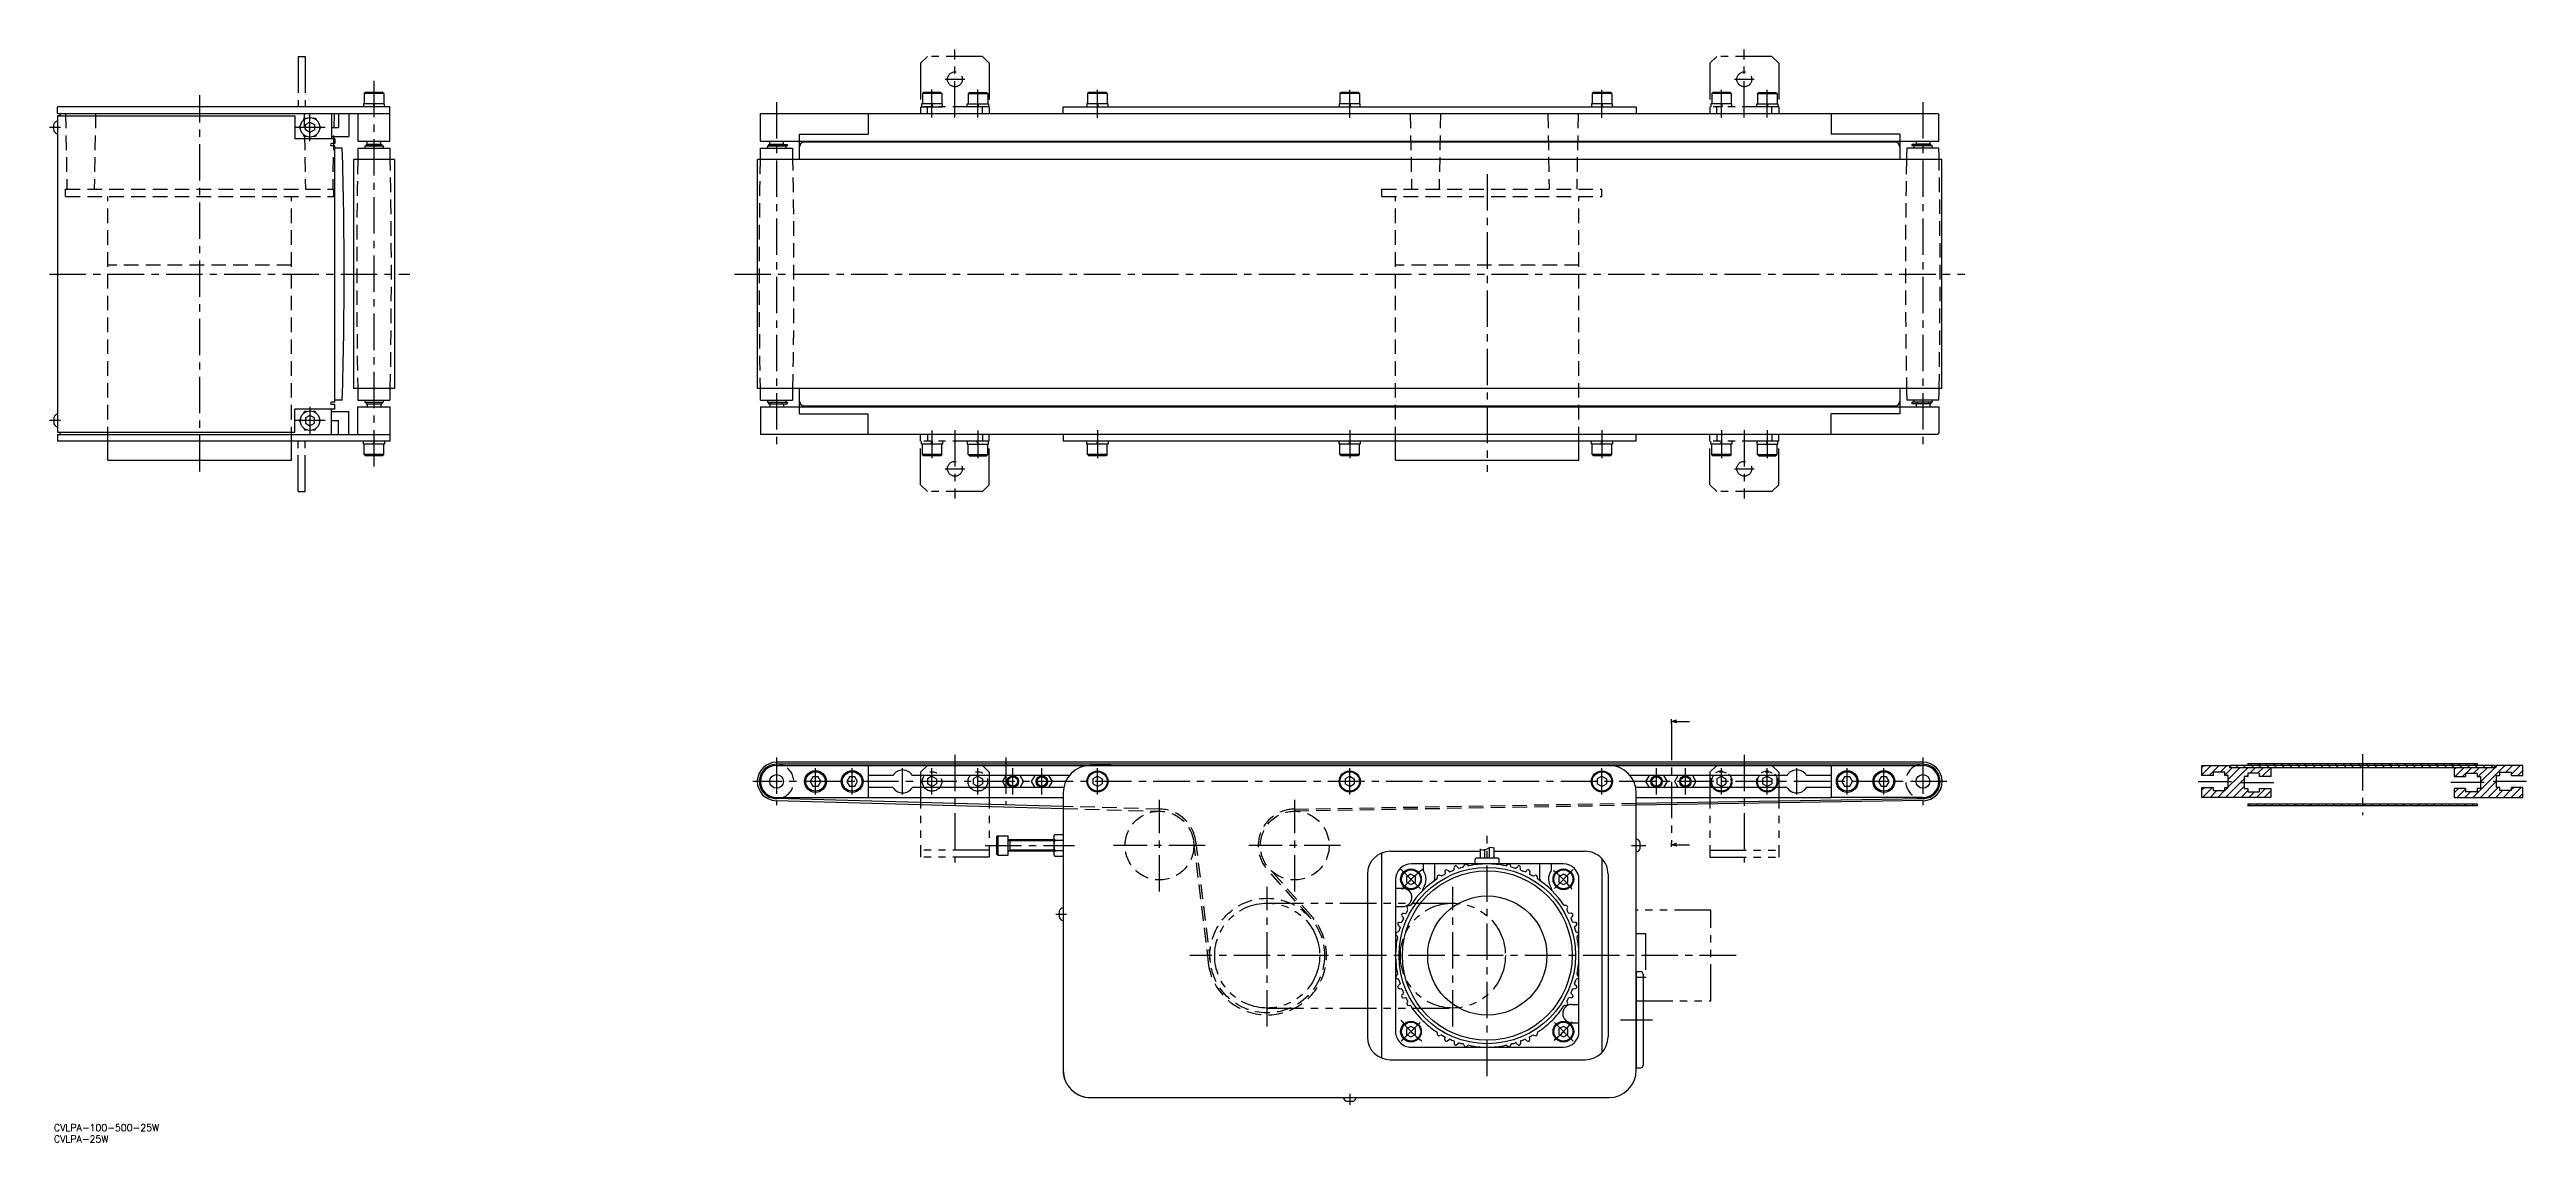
# Model space of a CAD drawing. Extents: x -2 to 1078, y -8 to 469.
import ezdxf

# ---------------------------------------------------------------- set-up
doc = ezdxf.new("R2010")
doc.units = 0
doc.header["$LTSCALE"] = 0.5
for name, pattern in [('CENTER', [50.8, 31.75, -6.35, 6.35, -6.35]), ('DASHED', [19.05, 12.7, -6.35]), ('PHANTOM', [63.5, 31.75, -6.35, 6.35, -6.35, 6.35, -6.35])]:
    doc.linetypes.add(name, pattern=pattern)
doc.layers.get('0').update_dxf_attribs({"linetype": 'CONTINUOUS'})
for name, color, linetype in [('MSM_CENTER', 1, 'CENTER'), ('MSM_CONTINUOUS', 7, 'CONTINUOUS'), ('MSM_DASHED', 4, 'DASHED'), ('MSM_IMAGINARY', 6, 'PHANTOM'), ('MSM_NARROW', 5, 'CONTINUOUS'), ('MSM_PART_NUMBER', 7, 'CONTINUOUS')]:
    doc.layers.add(name, color=color, linetype=linetype)
doc.styles.get("Standard").update_dxf_attribs({"font": 'txt.shx', "height": 7, "bigfont": 'bigfont.shx'})

# ---------------------------------------------------------------- blocks, each defined once
blk = doc.blocks.new('*U85')
at = {"layer": 'MSM_PART_NUMBER'}
blk.add_text('CVLPA-100-500-25W', height=3, dxfattribs=at).set_placement((0, -3))
blk = doc.blocks.new('*U86')
at = {"layer": 'MSM_PART_NUMBER'}
blk.add_text('CVLPA-25W', height=3, dxfattribs=at).set_placement((0, -8))
blk = doc.blocks.new('_OPEN30')
at = {"color": 0, "linetype": 'BYBLOCK'}
for p, q in [((-1, 0.27), (0, 0)), ((0, 0), (-1, -0.27)), ((0, 0), (-1, 0))]:
    blk.add_line(p, q, dxfattribs=at)
blk = doc.blocks.new('*U62')
at = {"color": 7, "linetype": 'CONTINUOUS'}
blk.add_lwpolyline([(595.3, 94.1), (600.8, 94.1)], dxfattribs=at)
at = {"color": 7, "linetype": 'CONTINUOUS', "xscale": 2.5, "yscale": 2.5, "zscale": 2.5, "rotation": 180}
blk.add_blockref('_OPEN30', (592.8, 94.1), dxfattribs=at)
blk = doc.blocks.new('*U63')
at = {"color": 7, "linetype": 'CONTINUOUS'}
blk.add_lwpolyline([(595.3, 147.9), (600.8, 147.9)], dxfattribs=at)
at = {"color": 7, "linetype": 'CONTINUOUS', "xscale": 2.5, "yscale": 2.5, "zscale": 2.5, "rotation": 180}
blk.add_blockref('_OPEN30', (592.8, 147.9), dxfattribs=at)
blk = doc.blocks.new('*X88')
at = {"color": 0}
for p, q in [((936.9, 152.5), (941, 156.6)), ((936.9, 155.9), (937.7, 156.6)), ((940, 152.2), (944.4, 156.6)), ((944.8, 153.7), (947.8, 156.6)), ((946.9, 152.4), (950.1, 155.6)), ((948.4, 147.2), (956.9, 155.6)), ((948.4, 150.5), (953.5, 155.6)), ((956.3, 151.7), (956.9, 152.3)), ((957.8, 153.2), (960.2, 155.6)), ((961.1, 153.2), (963.6, 155.6)), ((963.1, 151.7), (966.9, 155.6)), ((966.4, 151.7), (966.9, 152.2)), ((936.9, 145.8), (938.2, 147)), ((937.1, 142.6), (941.5, 147)), ((940.5, 142.6), (943.4, 145.6)), ((943.9, 142.6), (946.8, 145.6)), ((946.9, 145.7), (948.3, 147)), ((947.2, 142.6), (955.4, 150.8)), ((950.6, 142.6), (955.4, 147.4)), ((954, 142.6), (956.9, 145.6)), ((957.3, 142.6), (959.8, 145.1)), ((960.7, 142.6), (964.6, 146.5)), ((964.1, 142.6), (966.9, 145.5))]:
    blk.add_line(p, q, dxfattribs=at)
blk = doc.blocks.new('*X89')
at = {"color": 0}
for p, q in [((1047.8, 155.6), (1046.9, 154.8)), ((1051.2, 155.6), (1047.3, 151.7)), ((1051.9, 153), (1050.6, 151.7)), ((1054.5, 155.6), (1052.1, 153.2)), ((1069, 156.6), (1055, 142.6)), ((1057.9, 155.6), (1055.4, 153.2)), ((1061.3, 155.6), (1057.4, 151.7)), ((1064.6, 155.6), (1058.4, 149.4)), ((1065.6, 156.6), (1064.9, 155.9)), ((1072.4, 156.6), (1069.4, 153.7)), ((1075.7, 156.6), (1071.9, 152.8)), ((1076.9, 154.4), (1074.7, 152.2)), ((1048.8, 146.5), (1046.9, 144.7)), ((1051.9, 146.3), (1048.3, 142.6)), ((1054.1, 145.1), (1051.6, 142.6)), ((1065.4, 149.7), (1058.4, 142.6)), ((1066.1, 147), (1061.7, 142.6)), ((1068, 145.6), (1065.1, 142.6)), ((1071.4, 145.6), (1068.5, 142.6)), ((1076.2, 147), (1071.8, 142.6)), ((1072.9, 147), (1071.9, 146.1)), ((1076.9, 144.3), (1075.2, 142.6))]:
    blk.add_line(p, q, dxfattribs=at)
blk = doc.blocks.new('*X90')
at = {"color": 0}
for p, q in [((957.9, 156.6), (958.8, 157.5)), ((961.2, 156.6), (962.1, 157.5)), ((964.6, 156.6), (965.5, 157.5)), ((968, 156.6), (968.9, 157.5)), ((971.3, 156.6), (972.2, 157.5)), ((974.7, 156.6), (975.6, 157.5)), ((978.1, 156.6), (979, 157.5)), ((981.4, 156.6), (982.3, 157.5)), ((984.8, 156.6), (985.7, 157.5)), ((988.2, 156.6), (989.1, 157.5)), ((991.5, 156.6), (992.4, 157.5)), ((994.9, 156.6), (995.8, 157.5)), ((998.3, 156.6), (999.2, 157.5)), ((1001.6, 156.6), (1002.5, 157.5)), ((1005, 156.6), (1005.9, 157.5)), ((1008.4, 156.6), (1009.3, 157.5)), ((1011.7, 156.6), (1012.6, 157.5)), ((1015.1, 156.6), (1016, 157.5)), ((1018.5, 156.6), (1019.4, 157.5)), ((1021.8, 156.6), (1022.7, 157.5)), ((1025.2, 156.6), (1026.1, 157.5)), ((1028.6, 156.6), (1029.5, 157.5)), ((1031.9, 156.6), (1032.8, 157.5)), ((1035.3, 156.6), (1036.2, 157.5)), ((1038.7, 156.6), (1039.6, 157.5)), ((1042, 156.6), (1042.9, 157.5)), ((1045.4, 156.6), (1046.3, 157.5)), ((1048.8, 156.6), (1049.7, 157.5)), ((1052.2, 156.6), (1053.1, 157.5)), ((1055.5, 156.6), (1056.4, 157.5))]:
    blk.add_line(p, q, dxfattribs=at)
blk = doc.blocks.new('*X91')
at = {"color": 0}
for p, q in [((957, 138.9), (957.9, 139.8)), ((960.3, 138.9), (961.2, 139.8)), ((963.7, 138.9), (964.6, 139.8)), ((967.1, 138.9), (968, 139.8)), ((970.4, 138.9), (971.3, 139.8)), ((973.8, 138.9), (974.7, 139.8)), ((977.2, 138.9), (978.1, 139.8)), ((980.5, 138.9), (981.4, 139.8)), ((983.9, 138.9), (984.8, 139.8)), ((987.3, 138.9), (988.2, 139.8)), ((990.6, 138.9), (991.5, 139.8)), ((994, 138.9), (994.9, 139.8)), ((997.4, 138.9), (998.3, 139.8)), ((1000.7, 138.9), (1001.6, 139.8)), ((1004.1, 138.9), (1005, 139.8)), ((1007.5, 138.9), (1008.4, 139.8)), ((1010.8, 138.9), (1011.7, 139.8)), ((1014.2, 138.9), (1015.1, 139.8)), ((1017.6, 138.9), (1018.5, 139.8)), ((1020.9, 138.9), (1021.8, 139.8)), ((1024.3, 138.9), (1025.2, 139.8)), ((1027.7, 138.9), (1028.6, 139.8)), ((1031, 138.9), (1031.9, 139.8)), ((1034.4, 138.9), (1035.3, 139.8)), ((1037.8, 138.9), (1038.7, 139.8)), ((1041.1, 138.9), (1042, 139.8)), ((1044.5, 138.9), (1045.4, 139.8)), ((1047.9, 138.9), (1048.8, 139.8)), ((1051.2, 138.9), (1052.1, 139.8)), ((1054.6, 138.9), (1055.5, 139.8))]:
    blk.add_line(p, q, dxfattribs=at)
blk = doc.blocks.new('*X92')
at = {"color": 0}
for p, q in [((952.7, 155.6), (951.7, 156.6)), ((956.1, 155.6), (955.1, 156.6)), ((959.5, 155.6), (958.5, 156.6)), ((962.8, 155.6), (961.8, 156.6)), ((966.2, 155.6), (965.2, 156.6)), ((969.6, 155.6), (968.6, 156.6)), ((972.9, 155.6), (971.9, 156.6)), ((976.3, 155.6), (975.3, 156.6)), ((979.7, 155.6), (978.7, 156.6)), ((983, 155.6), (982, 156.6)), ((986.4, 155.6), (985.4, 156.6)), ((989.8, 155.6), (988.8, 156.6)), ((993.1, 155.6), (992.1, 156.6)), ((996.5, 155.6), (995.5, 156.6)), ((999.9, 155.6), (998.9, 156.6)), ((1003.2, 155.6), (1002.2, 156.6)), ((1006.6, 155.6), (1005.6, 156.6)), ((1010, 155.6), (1009, 156.6)), ((1013.3, 155.6), (1012.3, 156.6)), ((1016.7, 155.6), (1015.7, 156.6)), ((1020.1, 155.6), (1019.1, 156.6)), ((1023.4, 155.6), (1022.4, 156.6)), ((1026.8, 155.6), (1025.8, 156.6)), ((1030.2, 155.6), (1029.2, 156.6)), ((1033.6, 155.6), (1032.6, 156.6)), ((1036.9, 155.6), (1035.9, 156.6)), ((1040.3, 155.6), (1039.3, 156.6)), ((1043.7, 155.6), (1042.7, 156.6)), ((1047, 155.6), (1046, 156.6)), ((1050.4, 155.6), (1049.4, 156.6)), ((1053.8, 155.6), (1052.8, 156.6)), ((1057.1, 155.6), (1056.1, 156.6)), ((1060.5, 155.6), (1059.5, 156.6)), ((1063.9, 155.6), (1062.9, 156.6))]:
    blk.add_line(p, q, dxfattribs=at)

msp = doc.modelspace()

# ---------------------------------------------------------------- linework, layer by layer
at = {"layer": 'MSM_CENTER'}
for p, q in [((393, 439.4), (393, 469.1)), ((737.3, 439.4), (737.3, 469.1)), ((139.6, 455.4), (139.6, 286.8)), ((388.8, 456.1), (397.3, 456.1)), ((733.1, 456.1), (741.6, 456.1)), ((63.6, 284.9), (63.6, 449.1)), ((315.2, 446.1), (315.2, 296.1)), ((383, 439.4), (383, 451.6)), ((403, 439.4), (403, 451.6)), ((455.2, 439.3), (455.2, 451.5)), ((565.2, 439.3), (565.2, 451.5)), ((675.2, 439.3), (675.2, 451.5)), ((727.3, 439.4), (727.3, 451.5)), ((747.3, 439.4), (747.3, 451.5)), ((815.2, 446.1), (815.2, 296.1)), ((2.9, 435.1), (-1.9, 435.1)), ((118.3, 435.1), (105, 435.1)), ((111.7, 429.1), (111.7, 441.1)), ((625.2, 414.7), (625.2, 284.8)), ((-1.9, 371.1), (155.3, 371.1)), ((296.9, 371.1), (833.5, 371.1)), ((2.9, 307.1), (-1.9, 307.1)), ((118.3, 307.1), (105, 307.1)), ((111.7, 313.1), (111.7, 301.1)), ((383, 302.8), (383, 290.7)), ((393, 302.9), (393, 273.1)), ((403, 302.8), (403, 290.7)), ((455.2, 302.9), (455.2, 290.7)), ((565.2, 302.9), (565.2, 290.7)), ((675.2, 302.9), (675.2, 290.7)), ((727.3, 302.9), (727.3, 290.7)), ((737.3, 302.9), (737.3, 273.1)), ((747.3, 302.9), (747.3, 290.7)), ((388.8, 286.1), (397.3, 286.1)), ((733.1, 286.1), (741.6, 286.1)), ((705.5, 174.8), (705.5, 123)), ((315.2, 160), (315.2, 139.2)), ((332.2, 143.9), (332.2, 155.4)), ((348.2, 143.9), (348.2, 155.4)), ((370.2, 143.9), (370.2, 155.4)), ((383, 143.9), (383, 155.4)), ((393, 161.2), (393, 114.2)), ((403, 143.9), (403, 155.4)), ((415.2, 160), (415.2, 139.2)), ((418.3, 143.9), (418.3, 155.4)), ((430.9, 143.9), (430.9, 155.4)), ((455.2, 143.9), (455.2, 155.4)), ((565.2, 143.9), (565.2, 155.4)), ((675.2, 143.9), (675.2, 155.4)), ((699, 143.9), (699, 155.4)), ((711.6, 143.9), (711.6, 155.4)), ((727.3, 143.9), (727.3, 155.4)), ((737.3, 161.2), (737.3, 114.2)), ((747.3, 143.9), (747.3, 155.4)), ((760.2, 143.9), (760.2, 155.4)), ((782.2, 143.9), (782.2, 155.4)), ((798.2, 143.9), (798.2, 155.4)), ((815.2, 160.1), (815.2, 139.2)), ((1006.9, 161.5), (1006.9, 134.9)), ((825.6, 149.6), (304.8, 149.6)), ((482.2, 101.6), (482.2, 141.6)), ((541.2, 101.6), (541.2, 141.6)), ((935.3, 149.6), (949.8, 149.6)), ((953.8, 149.1), (968.3, 149.1)), ((1060, 149.1), (1045.5, 149.1)), ((1078.5, 149.6), (1064, 149.6)), ((406.2, 121.7), (445.2, 121.6)), ((502.2, 121.6), (462.2, 121.6)), ((561.2, 121.6), (521.2, 121.6)), ((625.2, 20.9), (625.2, 125.9)), ((688.1, 121.6), (694.3, 121.6)), ((596.1, 102.7), (587.1, 111.7)), ((654.5, 102.9), (662.7, 111.1)), ((529.2, 42.6), (529.2, 103.6)), ((610.2, 42.6), (610.2, 103.6)), ((437, 91.7), (441.7, 91.7)), ((733.7, 73.6), (495.4, 73.6)), ((596, 44.4), (587.7, 36.2)), ((654.5, 44.4), (662.7, 36.2)), ((683.3, 45.6), (697.3, 45.6)), ((565.2, 13.2), (565.2, 8.5))]:
    msp.add_line(p, q, dxfattribs=at)
for start, end in [(126.4656, 142.2509), (38.0923, 51.9976), (216.764, 232.6223), (308.328, 322.0227)]:
    msp.add_arc((625.2, 73.6), 47, start, end, dxfattribs=at)
at = {"layer": 'MSM_CONTINUOUS'}
for p, q in [((146.6, 444.1), (1.6, 444.1)), ((1.6, 441.1), (1.6, 444.1)), ((144.2, 445.4), (135, 445.4)), ((135, 445.4), (135, 444.1)), ((135.9, 450.4), (135.4, 449.9)), ((143.9, 449.9), (135.4, 449.9)), ((135.4, 449.9), (135.4, 445.4)), ((143.9, 445.4), (135.4, 445.4)), ((143.4, 450.4), (135.9, 450.4)), ((139.4, 445.4), (139.6, 444.1)), ((139.6, 445.4), (139.9, 444.1)), ((143.9, 449.9), (143.4, 450.4)), ((143.9, 449.9), (143.9, 445.4)), ((144.2, 444.1), (144.2, 445.4)), ((146.6, 429.1), (146.6, 444.1)), ((440.2, 441.1), (440.2, 444.1)), ((440.2, 444.1), (690.2, 444.1)), ((459.8, 445.4), (450.6, 445.4)), ((450.6, 445.4), (450.6, 444.1)), ((451.4, 450.4), (450.9, 449.9)), ((459.4, 449.9), (450.9, 449.9)), ((450.9, 449.9), (450.9, 445.4)), ((459.4, 445.4), (450.9, 445.4)), ((458.9, 450.4), (451.4, 450.4)), ((454.9, 445.4), (455.2, 444.1)), ((455.2, 445.4), (455.5, 444.1)), ((459.4, 449.9), (458.9, 450.4)), ((459.4, 449.9), (459.4, 445.4)), ((459.8, 444.1), (459.8, 445.4)), ((569.8, 445.4), (560.6, 445.4)), ((560.6, 445.4), (560.6, 444.1)), ((561.4, 450.4), (560.9, 449.9)), ((569.4, 449.9), (560.9, 449.9)), ((560.9, 449.9), (560.9, 445.4)), ((569.4, 445.4), (560.9, 445.4)), ((568.9, 450.4), (561.4, 450.4)), ((564.9, 445.4), (565.2, 444.1)), ((565.2, 445.4), (565.5, 444.1)), ((569.4, 449.9), (568.9, 450.4)), ((569.4, 449.9), (569.4, 445.4)), ((569.8, 444.1), (569.8, 445.4)), ((679.8, 445.4), (670.6, 445.4)), ((670.6, 445.4), (670.6, 444.1)), ((671.5, 450.4), (671, 449.9)), ((679.5, 449.9), (671, 449.9)), ((671, 449.9), (671, 445.4)), ((679.5, 445.4), (671, 445.4)), ((679, 450.4), (671.5, 450.4)), ((674.9, 445.4), (675.2, 444.1)), ((675.2, 445.4), (675.5, 444.1)), ((679.5, 449.9), (679, 450.4)), ((679.5, 449.9), (679.5, 445.4)), ((679.8, 444.1), (679.8, 445.4)), ((690.2, 444.1), (690.2, 441.1)), ((0, 433.7), (0, 436.5)), ((1.6, 441.1), (146.6, 441.1)), ((1.6, 440.1), (1.6, 302.1)), ((2.8, 440.1), (1.6, 440.1)), ((1.6, 440.1), (105.1, 440.1)), ((2.8, 441.1), (2.8, 440.1)), ((105.1, 440.1), (105.1, 430.1)), ((107, 435.1), (107.5, 435.9)), ((107.5, 434.4), (107, 435.1)), ((108.9, 438.4), (109.3, 439.1)), ((109.3, 439.1), (110.2, 439.1)), ((109.7, 436.3), (111.7, 437.4)), ((109.7, 434), (109.7, 436.3)), ((111.7, 432.8), (109.7, 434)), ((111.7, 437.4), (113.7, 436.3)), ((113.7, 434), (111.7, 432.8)), ((113.1, 439.1), (114, 439.1)), ((113.7, 436.3), (113.7, 434)), ((114, 439.1), (114.4, 438.4)), ((115.8, 435.9), (116.3, 435.1)), ((116.3, 435.1), (115.8, 434.4)), ((121.1, 441.1), (121.1, 430.1)), ((121.1, 435.1), (124.1, 435.1)), ((124.1, 441.1), (124.1, 435.1)), ((128.6, 441.1), (128.6, 431.1)), ((132.6, 441.1), (132.6, 429.1)), ((308.2, 441.1), (821.7, 441.1)), ((308.2, 429.1), (308.2, 441.1)), ((355.2, 441.1), (355.2, 432.1)), ((355.2, 440.6), (355.2, 432.6)), ((775.2, 441.1), (775.2, 432.1)), ((775.2, 440.6), (775.2, 432.6)), ((821.7, 441.1), (822.2, 440.6)), ((822.2, 429.1), (822.2, 440.6)), ((122.6, 430.1), (105.1, 430.1)), ((109.3, 431.1), (108.9, 431.9)), ((110.2, 431.1), (109.3, 431.1)), ((114, 431.1), (113.1, 431.1)), ((114.4, 431.9), (114, 431.1)), ((121.1, 431.1), (128.6, 431.1)), ((122.6, 428.1), (121.1, 428.1)), ((122.6, 427.1), (121.1, 427.1)), ((122.6, 315.1), (122.6, 427.1)), ((122.6, 430.1), (122.6, 428.1)), ((122.6, 428.1), (122.6, 430.1)), ((125.8, 426.1), (122.6, 426.1)), ((132.6, 429.1), (146.6, 429.1)), ((132.6, 426.1), (146.6, 426.1)), ((135.6, 427.1), (143.6, 427.1)), ((135.6, 427.1), (135.6, 426.1)), ((136.2, 427.7), (143.1, 427.7)), ((136.2, 427.7), (136.2, 427.1)), ((136.6, 427.8), (136.6, 429.1)), ((136.6, 427.8), (142.6, 427.8)), ((137.1, 427.8), (137.1, 427.7)), ((142.1, 427.8), (142.1, 427.7)), ((142.6, 427.8), (142.6, 429.1)), ((143.1, 427.7), (143.1, 427.1)), ((143.6, 427.1), (143.6, 426.1)), ((308.2, 429.1), (822.2, 429.1)), ((308.2, 426.1), (322.2, 426.1)), ((311.2, 427.1), (319.9, 427.1)), ((311.2, 427.1), (311.2, 426.1)), ((311.7, 427.7), (319.9, 427.7)), ((311.7, 427.7), (311.7, 427.1)), ((312.2, 427.8), (312.2, 429.1)), ((312.2, 427.8), (318.2, 427.8)), ((312.7, 427.8), (312.7, 427.1)), ((317.7, 427.8), (317.7, 427.1)), ((318.2, 427.8), (318.2, 429.1)), ((319.2, 427.1), (319.2, 426.1)), ((319.9, 427.7), (319.9, 427.1)), ((325.2, 432.1), (354.7, 432.1)), ((325.2, 421.1), (325.2, 432.1)), ((325.7, 432.1), (355.2, 432.1)), ((803.2, 428.6), (327.2, 428.6)), ((805.2, 432.1), (775.2, 432.1)), ((805.2, 432.1), (805.2, 421.1)), ((822.2, 426.1), (808.2, 426.1)), ((818.6, 427.7), (810.4, 427.7)), ((810.4, 427.7), (810.4, 427.1)), ((819.2, 427.1), (810.4, 427.1)), ((811.2, 427.1), (811.2, 426.1)), ((812.2, 429.1), (812.2, 427.8)), ((818.2, 427.8), (812.2, 427.8)), ((812.7, 427.8), (812.7, 427.1)), ((817.7, 427.8), (817.7, 427.1)), ((818.2, 429.1), (818.2, 427.8)), ((818.6, 427.7), (818.6, 427.1)), ((819.2, 427.1), (819.2, 426.1)), ((148.5, 421.1), (130.7, 421.1)), ((130.7, 421.1), (130.7, 321.1)), ((148.5, 421.1), (148.5, 321.1)), ((823.5, 421.1), (306.9, 421.1)), ((306.9, 321.1), (306.9, 421.1)), ((823.5, 321.1), (823.5, 421.1)), ((122.6, 315.1), (121.1, 315.1)), ((122.6, 314.1), (121.1, 314.1)), ((125.9, 316.1), (122.6, 316.1)), ((122.6, 312.1), (122.6, 314.1)), ((148.5, 321.1), (130.7, 321.1)), ((132.6, 316.1), (146.6, 316.1)), ((135.6, 316.1), (135.6, 315.1)), ((135.6, 315.1), (143.6, 315.1)), ((136.2, 315.1), (136.2, 314.5)), ((136.2, 314.5), (143.1, 314.5)), ((136.6, 314.4), (142.6, 314.4)), ((136.6, 314.4), (136.6, 313.1)), ((137.1, 314.5), (137.1, 314.4)), ((142.1, 314.5), (142.1, 314.4)), ((142.6, 314.4), (142.6, 313.1)), ((143.1, 315.1), (143.1, 314.5)), ((143.6, 316.1), (143.6, 315.1)), ((823.5, 321.1), (306.9, 321.1)), ((308.2, 316.1), (322.2, 316.1)), ((311.2, 316.1), (311.2, 315.1)), ((311.2, 315.1), (319.9, 315.1)), ((311.7, 315.1), (311.7, 314.5)), ((311.7, 314.5), (319.9, 314.5)), ((312.2, 314.4), (318.2, 314.4)), ((312.2, 314.4), (312.2, 313.1)), ((312.7, 315.1), (312.7, 314.4)), ((317.7, 315.1), (317.7, 314.4)), ((318.2, 314.4), (318.2, 313.1)), ((319.2, 316.1), (319.2, 315.1)), ((319.9, 315.1), (319.9, 314.5)), ((325.2, 310.1), (325.2, 321.1)), ((327.2, 313.6), (803.2, 313.6)), ((805.2, 321.1), (805.2, 310.1)), ((822.2, 316.1), (808.2, 316.1)), ((818.6, 315.1), (810.4, 315.1)), ((810.4, 315.1), (810.4, 314.5)), ((818.6, 314.5), (810.4, 314.5)), ((811.2, 316.1), (811.2, 315.1)), ((819.2, 315.1), (811.2, 315.1)), ((818.2, 315.1), (812.2, 315.1)), ((818.2, 314.4), (812.2, 314.4)), ((812.2, 314.4), (812.2, 313.1)), ((812.7, 315.1), (812.7, 314.4)), ((817.7, 315.1), (817.7, 314.4)), ((818.2, 314.4), (818.2, 313.1)), ((818.6, 315.1), (818.6, 314.5)), ((819.2, 316.1), (819.2, 315.1)), ((0, 308.5), (0, 305.7)), ((1.6, 309.9), (1.6, 304.4)), ((105.1, 302.1), (105.1, 312.1)), ((122.6, 312.1), (105.1, 312.1)), ((107.5, 307.9), (107, 307.1)), ((107, 307.1), (107.5, 306.4)), ((109.3, 311.1), (108.9, 310.4)), ((108.9, 303.9), (109.3, 303.1)), ((110.2, 311.1), (109.3, 311.1)), ((109.3, 303.1), (110.2, 303.1)), ((111.7, 309.4), (109.7, 308.3)), ((109.7, 308.3), (109.7, 306)), ((109.7, 306), (111.7, 304.8)), ((113.7, 308.3), (111.7, 309.4)), ((111.7, 304.8), (113.7, 306)), ((114, 311.1), (113.1, 311.1)), ((113.1, 303.1), (114, 303.1)), ((113.7, 306), (113.7, 308.3)), ((114.4, 310.4), (114, 311.1)), ((114, 303.1), (114.4, 303.9)), ((116.3, 307.1), (115.8, 307.9)), ((115.8, 306.4), (116.3, 307.1)), ((121.1, 301.1), (121.1, 312.1)), ((121.1, 311.1), (128.6, 311.1)), ((121.1, 307.1), (124.1, 307.1)), ((124.1, 301.1), (124.1, 307.1)), ((128.6, 301.1), (128.6, 311.1)), ((132.6, 313.1), (146.6, 313.1)), ((132.6, 301.1), (132.6, 313.1)), ((146.6, 313.1), (146.6, 298.1)), ((308.2, 313.1), (822.2, 313.1)), ((308.2, 313.1), (308.2, 301.1)), ((325.2, 310.1), (354.7, 310.1)), ((325.7, 310.1), (355.2, 310.1)), ((355.2, 301.1), (355.2, 310.1)), ((355.2, 301.6), (355.2, 309.6)), ((804.7, 310.1), (775.2, 310.1)), ((775.2, 301.1), (775.2, 310.1)), ((775.2, 301.6), (775.2, 309.6)), ((805.2, 310.1), (775.7, 310.1)), ((822.2, 313.1), (822.2, 301.6)), ((1.6, 302.1), (105.1, 302.1)), ((1.6, 301.1), (146.6, 301.1)), ((1.6, 301.1), (1.6, 298.1)), ((146.6, 298.1), (1.6, 298.1)), ((1.6, 302.1), (2.8, 302.1)), ((2.8, 301.1), (2.8, 302.1)), ((23.6, 289.9), (23.6, 298.1)), ((103.6, 289.9), (103.6, 298.1)), ((135, 296.8), (135, 298.1)), ((144.2, 296.8), (135, 296.8)), ((143.9, 296.8), (135.4, 296.8)), ((135.4, 292.3), (135.4, 296.8)), ((143.9, 292.3), (135.4, 292.3)), ((135.9, 291.8), (135.4, 292.3)), ((143.4, 291.8), (135.9, 291.8)), ((139.4, 296.8), (139.6, 298.1)), ((139.6, 296.8), (139.9, 298.1)), ((143.9, 292.3), (143.4, 291.8)), ((143.9, 292.3), (143.9, 296.8)), ((144.2, 298.1), (144.2, 296.8)), ((821.7, 301.1), (308.2, 301.1)), ((315.2, 301.1), (315.2, 301.1)), ((440.2, 301.1), (440.2, 298.1)), ((690.2, 298.1), (440.2, 298.1)), ((450.6, 296.8), (450.6, 298.1)), ((459.8, 296.8), (450.6, 296.8)), ((459.4, 296.8), (450.9, 296.8)), ((450.9, 292.3), (450.9, 296.8)), ((459.4, 292.3), (450.9, 292.3)), ((451.4, 291.8), (450.9, 292.3)), ((458.9, 291.8), (451.4, 291.8)), ((454.9, 296.8), (455.2, 298.1)), ((455.2, 296.8), (455.5, 298.1)), ((459.4, 292.3), (458.9, 291.8)), ((459.4, 292.3), (459.4, 296.8)), ((459.8, 298.1), (459.8, 296.8)), ((560.6, 296.8), (560.6, 298.1)), ((569.8, 296.8), (560.6, 296.8)), ((569.4, 296.8), (560.9, 296.8)), ((560.9, 292.3), (560.9, 296.8)), ((569.4, 292.3), (560.9, 292.3)), ((561.4, 291.8), (560.9, 292.3)), ((568.9, 291.8), (561.4, 291.8)), ((564.9, 296.8), (565.2, 298.1)), ((565.2, 296.8), (565.5, 298.1)), ((569.4, 292.3), (568.9, 291.8)), ((569.4, 292.3), (569.4, 296.8)), ((569.8, 298.1), (569.8, 296.8)), ((585.2, 289.9), (585.2, 298.1)), ((665.2, 289.9), (665.2, 298.1)), ((670.6, 296.8), (670.6, 298.1)), ((679.8, 296.8), (670.6, 296.8)), ((679.5, 296.8), (671, 296.8)), ((671, 292.3), (671, 296.8)), ((679.5, 292.3), (671, 292.3)), ((671.5, 291.8), (671, 292.3)), ((679, 291.8), (671.5, 291.8)), ((674.9, 296.8), (675.2, 298.1)), ((675.2, 296.8), (675.5, 298.1)), ((679.5, 292.3), (679, 291.8)), ((679.5, 292.3), (679.5, 296.8)), ((679.8, 298.1), (679.8, 296.8)), ((690.2, 298.1), (690.2, 301.1)), ((815.2, 301.1), (815.2, 301.1)), ((816.4, 301.1), (816.4, 301.1)), ((821.7, 301.1), (822.2, 301.6)), ((23.6, 289.9), (103.6, 289.9)), ((585.2, 289.9), (665.2, 289.9)), ((705.5, 174.8), (705.5, 176.8)), ((815.2, 158), (315.2, 158)), ((815.2, 157.1), (315.2, 157.1)), ((315.2, 156.6), (815.2, 156.6)), ((331, 151.6), (329.9, 149.6)), ((333.3, 151.6), (331, 151.6)), ((334.5, 149.6), (333.3, 151.6)), ((347, 151.6), (345.9, 149.6)), ((349.3, 151.6), (347, 151.6)), ((350.5, 149.6), (349.3, 151.6)), ((355.2, 156.6), (355.2, 142.6)), ((365.9, 152.2), (355.2, 152.2)), ((442.9, 152.2), (374.5, 152.2)), ((415.2, 152.2), (413.7, 149.6)), ((422.9, 149.6), (421.4, 152.2)), ((427.8, 152.2), (426.3, 149.6)), ((435.5, 149.6), (434, 152.2)), ((461.2, 156.6), (452.2, 156.6)), ((455.2, 151.9), (453.2, 150.8)), ((455.2, 151.9), (457.2, 150.8)), ((565.2, 151.9), (563.2, 150.8)), ((565.2, 151.9), (567.2, 150.8)), ((675.2, 151.9), (673.2, 150.8)), ((675.2, 151.9), (677.2, 150.8)), ((755.9, 152.2), (687.5, 152.2)), ((694.4, 149.6), (695.9, 152.2)), ((702.1, 152.2), (703.6, 149.6)), ((707, 149.6), (708.5, 152.2)), ((714.7, 152.2), (716.2, 149.6)), ((775.2, 152.2), (764.5, 152.2)), ((775.2, 156.6), (775.2, 142.6)), ((775.2, 156.6), (775.2, 142.6)), ((775.2, 153.1), (775.2, 145.1)), ((781, 151.6), (779.9, 149.6)), ((783.3, 151.6), (781, 151.6)), ((784.5, 149.6), (783.3, 151.6)), ((797, 151.6), (795.9, 149.6)), ((799.3, 151.6), (797, 151.6)), ((800.5, 149.6), (799.3, 151.6)), ((936.9, 156.6), (948.9, 156.6)), ((936.9, 152.2), (936.9, 156.6)), ((941.9, 152.2), (936.9, 152.2)), ((946.9, 153.7), (941.9, 153.7)), ((941.9, 152.2), (941.9, 153.7)), ((946.9, 152.2), (946.9, 153.7)), ((948.4, 152.2), (946.9, 152.2)), ((948.4, 147), (948.4, 152.2)), ((948.9, 156.6), (948.9, 155.6)), ((1064.9, 155.6), (948.9, 155.6)), ((1064.4, 156.6), (949.4, 156.6)), ((949.4, 156.6), (949.4, 155.6)), ((955.4, 151.7), (955.4, 146.5)), ((956.9, 151.7), (955.4, 151.7)), ((956.9, 157.5), (1056.9, 157.5)), ((956.9, 157.5), (956.9, 156.6)), ((956.9, 153.2), (956.9, 151.7)), ((961.9, 153.2), (956.9, 153.2)), ((961.9, 153.2), (961.9, 151.7)), ((966.9, 151.7), (961.9, 151.7)), ((966.9, 155.6), (966.9, 151.7)), ((1046.9, 155.6), (1046.9, 151.7)), ((1046.9, 151.7), (1051.9, 151.7)), ((1051.9, 153.2), (1051.9, 151.7)), ((1051.9, 153.2), (1056.9, 153.2)), ((1056.9, 157.5), (1056.9, 156.6)), ((1056.9, 153.2), (1056.9, 151.7)), ((1056.9, 151.7), (1058.4, 151.7)), ((1058.4, 151.7), (1058.4, 146.5)), ((1064.4, 156.6), (1064.4, 155.6)), ((1076.9, 156.6), (1064.9, 156.6)), ((1064.9, 156.6), (1064.9, 155.6)), ((1065.4, 147), (1065.4, 152.2)), ((1065.4, 152.2), (1066.9, 152.2)), ((1066.9, 153.7), (1071.9, 153.7)), ((1066.9, 152.2), (1066.9, 153.7)), ((1071.9, 152.2), (1071.9, 153.7)), ((1071.9, 152.2), (1076.9, 152.2)), ((1076.9, 152.2), (1076.9, 156.6)), ((440.2, 138.7), (315, 142.2)), ((315, 141.3), (440.2, 137.8)), ((315.2, 142.6), (440.2, 142.6)), ((329.9, 149.6), (331, 147.6)), ((331, 147.6), (333.3, 147.6)), ((333.3, 147.6), (334.5, 149.6)), ((345.9, 149.6), (347, 147.6)), ((347, 147.6), (349.3, 147.6)), ((349.3, 147.6), (350.5, 149.6)), ((365.9, 147), (355.2, 147)), ((440.4, 147), (374.5, 147)), ((413.7, 149.6), (415.2, 147)), ((421.4, 147), (422.9, 149.6)), ((426.3, 149.6), (427.8, 147)), ((434, 147), (435.5, 149.6)), ((440.2, 144.6), (440.2, 23.6)), ((453.2, 150.8), (453.2, 148.5)), ((455.2, 147.4), (453.2, 148.5)), ((455.2, 147.4), (457.2, 148.5)), ((457.2, 150.8), (457.2, 148.5)), ((563.2, 150.8), (563.2, 148.5)), ((565.2, 147.4), (563.2, 148.5)), ((565.2, 147.4), (567.2, 148.5)), ((567.2, 150.8), (567.2, 148.5)), ((673.2, 150.8), (673.2, 148.5)), ((675.2, 147.4), (673.2, 148.5)), ((675.2, 147.4), (677.2, 148.5)), ((677.2, 150.8), (677.2, 148.5)), ((755.9, 147), (689.9, 147)), ((690.2, 23.6), (690.2, 144.6)), ((690.2, 142.6), (775.2, 142.6)), ((690.2, 140.1), (815.3, 142.2)), ((815.3, 141.3), (690.2, 139.2)), ((695.9, 147), (694.4, 149.6)), ((703.6, 149.6), (702.1, 147)), ((708.5, 147), (707, 149.6)), ((716.2, 149.6), (714.7, 147)), ((775.2, 147), (764.5, 147)), ((815.2, 142.6), (775.2, 142.6)), ((779.9, 149.6), (781, 147.6)), ((781, 147.6), (783.3, 147.6)), ((783.3, 147.6), (784.5, 149.6)), ((795.9, 149.6), (797, 147.6)), ((797, 147.6), (799.3, 147.6)), ((799.3, 147.6), (800.5, 149.6)), ((936.9, 142.6), (936.9, 147)), ((936.9, 147), (941.9, 147)), ((966.9, 142.6), (936.9, 142.6)), ((941.9, 145.6), (941.9, 147)), ((941.9, 145.6), (946.9, 145.6)), ((946.9, 147), (948.4, 147)), ((946.9, 145.6), (946.9, 147)), ((955.4, 146.5), (956.9, 146.5)), ((956.9, 146.5), (956.9, 145.1)), ((956.9, 145.1), (961.9, 145.1)), ((961.9, 146.5), (966.9, 146.5)), ((961.9, 146.5), (961.9, 145.1)), ((966.9, 146.5), (966.9, 142.6)), ((1051.9, 146.5), (1046.9, 146.5)), ((1046.9, 146.5), (1046.9, 142.6)), ((1046.9, 142.6), (1076.9, 142.6)), ((1051.9, 146.5), (1051.9, 145.1)), ((1056.9, 145.1), (1051.9, 145.1)), ((1058.4, 146.5), (1056.9, 146.5)), ((1056.9, 146.5), (1056.9, 145.1)), ((1066.9, 147), (1065.4, 147)), ((1066.9, 145.6), (1066.9, 147)), ((1071.9, 145.6), (1066.9, 145.6)), ((1076.9, 147), (1071.9, 147)), ((1071.9, 145.6), (1071.9, 147)), ((1076.9, 142.6), (1076.9, 147)), ((956.9, 139.8), (1056.9, 139.8)), ((956.9, 139.8), (956.9, 138.9)), ((1056.9, 138.9), (956.9, 138.9)), ((1056.9, 139.8), (1056.9, 138.9)), ((411.7, 125.9), (411.2, 125.4)), ((411.2, 125.4), (411.2, 117.9)), ((411.7, 125.9), (411.7, 117.4)), ((411.7, 125.9), (416.2, 125.9)), ((416.2, 117.4), (416.2, 125.9)), ((436.2, 124.1), (416.2, 124.1)), ((436.2, 119.2), (416.2, 119.2)), ((416.9, 124.1), (416.9, 119.2)), ((436.2, 125.6), (436.6, 126.3)), ((436.2, 125.6), (436.2, 117.6)), ((440.2, 126.3), (436.6, 126.3)), ((436.6, 124), (440.2, 124)), ((440.2, 119.3), (436.6, 119.3)), ((440.2, 126.3), (440.2, 117)), ((582.9, 119.1), (622.2, 119.1)), ((622.2, 116.1), (622.2, 120.2)), ((624.2, 116.1), (624.2, 120.1)), ((626.2, 116.1), (626.2, 120.9)), ((628.2, 116.1), (628.2, 120.8)), ((628.2, 119.1), (667.9, 119.1)), ((691.8, 123), (691.8, 120.2)), ((705.5, 121), (705.5, 123)), ((411.7, 117.4), (411.2, 117.9)), ((411.7, 117.4), (416.2, 117.4)), ((436.2, 117.6), (436.6, 117)), ((436.6, 117), (440.2, 117)), ((572.9, 109.1), (572.9, 38.1)), ((579.2, 28.9), (579.2, 118.4)), ((591.9, 109.2), (589.9, 108)), ((593.9, 108), (591.9, 109.2)), ((658.4, 113.6), (592, 113.6)), ((597.2, 113.6), (597.2, 110.9)), ((602.3, 107), (602.3, 113.6)), ((605.1, 108.4), (604.4, 108.6)), ((606.7, 110.3), (606.8, 109.3)), ((608.7, 110.2), (608, 110.8)), ((610.7, 111), (610.7, 112.1)), ((611.9, 112.5), (612.7, 111.8)), ((614.9, 112.4), (615.1, 113)), ((616.8, 112.9), (616.3, 113.3)), ((619.9, 113.6), (619.9, 115.6)), ((629.9, 116.1), (620.4, 116.1)), ((630.4, 113.6), (630.4, 115.6)), ((634.1, 113.3), (633.6, 112.9)), ((635.5, 112.5), (635.3, 113.1)), ((637.7, 111.8), (638.5, 112.5)), ((639.7, 111), (639.7, 112.1)), ((641.7, 110.2), (642.4, 110.8)), ((643.7, 110.3), (643.6, 109.3)), ((645.3, 108.4), (645.9, 108.6)), ((648.1, 107), (648.1, 113.6)), ((653.2, 111.1), (653.2, 113.6)), ((658.4, 109.2), (656.4, 108)), ((660.4, 108), (658.4, 109.2)), ((675.2, 116), (675.2, 31.3)), ((677.9, 109.2), (677.9, 38.1)), ((585.2, 106.8), (585.2, 40.4)), ((585.2, 103), (588.3, 103)), ((588.3, 103), (588.3, 103)), ((589.9, 108), (589.9, 105.7)), ((589.9, 105.7), (591.9, 104.6)), ((591.9, 104.6), (593.9, 105.7)), ((593.9, 105.7), (593.9, 108)), ((597.2, 102.6), (597.2, 102.8)), ((603.4, 108), (603.4, 107.4)), ((647, 108), (647, 107.4)), ((653.2, 102.6), (653.2, 102.9)), ((656.4, 108), (656.4, 105.7)), ((656.4, 105.7), (658.4, 104.6)), ((658.4, 104.6), (660.4, 105.7)), ((660.4, 105.7), (660.4, 108)), ((665.2, 40.4), (665.2, 106.8)), ((438.5, 93.1), (438.5, 90.3)), ((585.2, 95), (588.3, 95)), ((586.3, 86.9), (587.1, 86.2)), ((586.7, 88.1), (587.8, 88.2)), ((588.6, 90.2), (588, 90.9)), ((588.5, 92.1), (589.5, 92)), ((590.5, 93.8), (590.2, 94.4)), ((590.9, 95.4), (591.5, 95.5)), ((659.6, 95.4), (659, 95.5)), ((660, 93.8), (660.2, 94.4)), ((661.9, 92.1), (660.9, 92)), ((662.5, 90.9), (661.8, 90.2)), ((663.7, 88.1), (662.6, 88.2)), ((663.3, 86.2), (664.1, 86.9)), ((585.9, 82.1), (585.5, 82.5)), ((586.4, 84), (585.8, 83.7)), ((664, 84), (664.6, 83.7)), ((664.5, 82.1), (664.8, 82.5)), ((585.9, 65.2), (585.5, 64.8)), ((664.9, 64.7), (664.5, 65.2)), ((690.2, 66.6), (690.2, 45.6)), ((690.2, 66.6), (692, 66.6)), ((693.2, 65.4), (693.2, 25.8)), ((585.8, 63.6), (586.4, 63.3)), ((586.3, 60.4), (587.1, 61.1)), ((586.7, 59.2), (587.8, 59.1)), ((587.9, 56.4), (588.6, 57.1)), ((588.5, 55.2), (589.5, 55.3)), ((661.9, 55.2), (660.9, 55.3)), ((661.8, 57.1), (662.4, 56.4)), ((662.6, 59.1), (663.7, 59.2)), ((663.3, 61.1), (664.1, 60.4)), ((664, 63.3), (664.6, 63.6)), ((590.5, 53.5), (590.2, 52.9)), ((590.8, 51.9), (591.5, 51.8)), ((658.9, 51.8), (659.5, 51.9)), ((659.9, 53.5), (660.2, 52.9)), ((662.1, 52.3), (665.2, 52.3)), ((662.1, 44.3), (665.2, 44.3)), ((690.2, 45.6), (690.2, 24.6)), ((591.9, 42.7), (589.9, 41.6)), ((589.9, 41.6), (589.9, 39.2)), ((589.9, 39.2), (591.9, 38.1)), ((593.9, 41.6), (591.9, 42.7)), ((591.9, 38.1), (593.9, 39.2)), ((592, 33.6), (658.4, 33.6)), ((593.9, 39.2), (593.9, 41.6)), ((603.4, 39.9), (603.4, 39.3)), ((605.1, 38.9), (604.5, 38.7)), ((606.7, 37), (606.8, 38)), ((607.9, 36.4), (608.7, 37.1)), ((610.7, 36.3), (610.7, 35.2)), ((612.7, 35.5), (611.9, 34.7)), ((614.9, 34.8), (615.1, 34.2)), ((616.3, 34), (616.8, 34.4)), ((633.6, 34.4), (634.1, 34)), ((635.5, 34.8), (635.3, 34.3)), ((637.7, 35.5), (638.5, 34.7)), ((639.7, 36.3), (639.7, 35.2)), ((641.7, 37.1), (642.5, 36.4)), ((643.7, 37), (643.6, 38)), ((645.3, 38.9), (646, 38.7)), ((647, 39.9), (647, 39.3)), ((658.4, 42.7), (656.4, 41.6)), ((656.4, 41.6), (656.4, 39.2)), ((656.4, 39.2), (658.4, 38.1)), ((660.4, 41.6), (658.4, 42.7)), ((658.4, 38.1), (660.4, 39.2)), ((660.4, 39.2), (660.4, 41.6)), ((582.9, 28.1), (667.9, 28.1)), ((690.2, 24.6), (692, 24.6)), ((452.2, 11.6), (678.2, 11.6)), ((563.8, 10), (566.6, 10))]:
    msp.add_line(p, q, dxfattribs=at)
for centre, radius in [((111.7, 435.1), 4.25), ((111.7, 307.1), 4.25), ((315.2, 149.6), 3), ((315.2, 149.6), 3), ((332.2, 149.6), 4.75), ((332.2, 149.6), 4.25), ((348.2, 149.6), 4.75), ((348.2, 149.6), 4.25), ((418.3, 149.6), 2.07), ((430.9, 149.6), 2.07), ((455.2, 149.6), 4.61), ((455.2, 149.6), 4.25), ((565.2, 149.6), 4.61), ((565.2, 149.6), 4.25), ((675.2, 149.6), 4.61), ((675.2, 149.6), 4.25), ((699, 149.6), 2.07), ((711.6, 149.6), 2.07), ((782.2, 149.6), 4.75), ((782.2, 149.6), 4.25), ((798.2, 149.6), 4.75), ((798.2, 149.6), 4.25), ((815.2, 149.6), 3), ((625.2, 73.6), 38.5), ((591.9, 106.9), 4.5), ((592, 106.9), 4.15), ((625.2, 73.6), 37), ((658.4, 106.9), 4.5), ((658.4, 106.9), 4.15), ((625.2, 73.6), 26), ((591.9, 40.4), 4.5), ((592, 40.4), 4.15), ((658.4, 40.4), 4.5), ((658.4, 40.4), 4.15)]:
    msp.add_circle(centre, radius, dxfattribs=at)
for centre, radius, start, end in [((1.9, 435.9), 2, 97.0827, 161.4961), ((1.9, 434.3), 2, 198.5039, 262.9173), ((121.1, 427.6), 0.5, 90, 270), ((-1768.6, 371), 1895.2, 358.3398, 1.6657), ((3157.4, 371.1), 3025.3, 178.9583, 179.053), ((-2542, 371.1), 2689.2, 1.0654, 1.1719), ((3332.9, 371.1), 3025.3, 178.9583, 179.053), ((-2366.4, 371.1), 2689.2, 1.0654, 1.1719), ((327.2, 426.6), 2, 90, 180), ((803.2, 426.6), 2, 0, 90), ((3496.8, 371.1), 2689.2, 178.8281, 178.9346), ((-2202.6, 371.1), 3025.3, 0.947, 1.0417), ((121.1, 314.6), 0.5, 90, 270), ((3157.4, 371.1), 3025.3, 180.947, 181.0417), ((-2542, 371.1), 2689.2, 358.8281, 358.9346), ((3332.9, 371.1), 3025.3, 180.947, 181.0417), ((-2366.4, 371.1), 2689.2, 358.8281, 358.9346), ((327.2, 315.6), 2, 180, 270), ((803.2, 315.6), 2, 270, 0), ((3496.8, 371.1), 2689.2, 181.0654, 181.1719), ((-2202.6, 371.1), 3025.3, 358.9583, 359.053), ((1.9, 307.9), 2, 97.0827, 161.4961), ((1.9, 306.4), 2, 198.5039, 262.9173), ((315.2, 149.6), 8.4, 90, 268.4253), ((315.2, 149.6), 7.5, 68.9605, 291.0395), ((315.2, 149.6), 7, 90, 270), ((370.2, 149.6), 5, 31.328, 148.672), ((452.2, 144.6), 12, 90, 180), ((678.2, 144.6), 12, 0, 90), ((760.2, 149.6), 5, 31.328, 148.672), ((815.2, 149.6), 7.5, 248.9605, 111.0395), ((815.2, 149.6), 8.4, 270.9612, 90), ((815.2, 149.6), 7, 270, 90), ((370.2, 149.6), 5, 211.3323, 328.6677), ((760.2, 149.6), 5, 211.3365, 328.6635), ((438.2, 125.1), 2.04, 154.3842, 214.3842), ((443.8, 121.6), 7.64, 162.412, 197.588), ((438.2, 118.2), 2.04, 145.6158, 205.6158), ((582.9, 109.1), 10, 90, 180), ((667.9, 109.1), 10, 0, 90.1063), ((690, 122.4), 2, 18.5039, 82.9173), ((690, 120.9), 2, 277.0827, 341.4961), ((592, 106.8), 6.8, 90, 180), ((597.7, 110.9), 0.5, 180, 214.8973), ((592, 106.9), 6.5, 325.2521, 35.0031), ((604.1, 108), 0.7, 64.5588, 178.4039), ((605.2, 108.8), 0.4, 247.8679, 299.647), ((625.2, 73.6), 40, 117.5453, 119.647), ((607.4, 110.4), 0.7, 42.076, 183.5631), ((606.6, 109.3), 0.2, 297.5453, 3.5637), ((608.8, 110.4), 0.2, 228.9758, 294.0328), ((625.2, 73.6), 40, 111.4982, 114.0328), ((610.5, 111.1), 0.2, 291.4982, 357.3449), ((611.4, 112.1), 0.7, 42.7654, 177.3473), ((612.8, 111.9), 0.2, 222.7652, 287.9517), ((625.2, 73.6), 40, 105.3509, 107.9517), ((614.5, 112.6), 0.4, 285.3509, 336.7195), ((615.8, 112.8), 0.7, 41.8035, 165.1935), ((617, 113.2), 0.4, 230.2843, 281.6494), ((625.2, 73.6), 40, 90.0002, 101.6493), ((620.4, 115.6), 0.5, 90.0115, 180), ((625.2, 73.6), 40, 78.3533, 90.0001), ((629.9, 115.6), 0.5, 0, 90), ((633.4, 113.2), 0.4, 258.3533, 310.1291), ((634.6, 112.8), 0.7, 19.5608, 133.3965), ((635.9, 112.6), 0.4, 202.8683, 254.6468), ((625.2, 73.6), 40, 72.0487, 74.6468), ((637.6, 111.9), 0.2, 252.0487, 317.2381), ((639, 112.1), 0.7, 2.6531, 137.2402), ((639.9, 111.1), 0.2, 182.6503, 248.5022), ((625.2, 73.6), 40, 65.9677, 68.5022), ((641.6, 110.4), 0.2, 245.9677, 311.0242), ((643, 110.4), 0.7, 356.4375, 137.9185), ((643.8, 109.3), 0.2, 176.4311, 242.4551), ((625.2, 73.6), 40, 60.3509, 62.4551), ((645.2, 108.8), 0.4, 240.3509, 291.7224), ((646.3, 108), 0.7, 356.7979, 120.1987), ((658.4, 106.9), 6.5, 146.222, 215.0016), ((652.2, 111.1), 1, 326.222, 360), ((658.4, 106.8), 6.8, 0, 90), ((588.3, 99), 4, 89.9986, 90.0014), ((588.3, 99), 4, 82.125, 89.9986), ((588.3, 99), 4, 270.0014, 82.125), ((625.2, 73.6), 40, 123.3535, 146.6494), ((596.2, 102.6), 1, 315.0173, 0.1059), ((597.8, 102.8), 0.6, 145.2468, 180), ((601.3, 107), 1, 305.6568, 0), ((603, 107.4), 0.4, 303.3535, 355.132), ((647.4, 107.4), 0.4, 185.285, 236.6493), ((625.2, 73.6), 40, 33.422, 56.6493), ((649.1, 107), 1, 180, 234.3435), ((652.7, 102.9), 0.5, 0, 34.9995), ((654.2, 102.6), 1, 179.9883, 224.9832), ((440.4, 92.4), 2, 97.0827, 161.4961), ((440.4, 90.9), 2, 198.5039, 262.9173), ((586.8, 87.4), 0.7, 92.6531, 227.2402), ((588.5, 91.4), 0.7, 86.4293, 222.3192), ((587.8, 88.4), 0.2, 272.6551, 338.5022), ((625.2, 73.6), 40, 155.9677, 158.5022), ((588.5, 90), 0.2, 335.9677, 41.0242), ((589.6, 92.2), 0.2, 266.436, 332.4551), ((625.2, 73.6), 40, 150.3511, 152.4551), ((590.8, 94.7), 0.7, 86.7984, 210.1875), ((590.1, 93.6), 0.4, 330.3511, 21.7224), ((591.4, 95.9), 0.4, 275.285, 326.6494), ((659, 96), 0.5, 213.422, 265.1314), ((659.6, 94.7), 0.7, 334.5588, 88.4036), ((660.4, 93.6), 0.5, 157.8766, 209.578), ((625.2, 73.6), 40, 27.5452, 29.578), ((660.8, 92.2), 0.2, 207.5452, 273.5686), ((661.9, 90), 0.2, 138.9726, 204.0328), ((625.2, 73.6), 40, 21.4981, 24.0328), ((661.9, 91.4), 0.7, 318.932, 93.5631), ((662.6, 88.4), 0.2, 201.4981, 267.3497), ((663.6, 87.4), 0.7, 312.7654, 87.3473), ((625.2, 73.6), 40, 168.3537, 180.0002), ((586.1, 83), 0.761, 112.8709, 220.1075), ((585.6, 81.8), 0.4, 348.3536, 40.1291), ((586.2, 84.3), 0.4, 292.8709, 344.647), ((625.2, 73.6), 40, 162.0488, 164.647), ((587, 86), 0.2, 342.0488, 47.2348), ((663.4, 86), 0.2, 132.7652, 197.9517), ((625.2, 73.6), 40, 15.4189, 17.9517), ((664.2, 84.4), 0.5, 195.4189, 246.7195), ((664.9, 81.8), 0.5, 140.2843, 191.5812), ((625.2, 73.6), 40, 0.0001, 11.5812), ((664.4, 83.1), 0.7, 311.798, 75.1914), ((625.2, 73.6), 40, 180.0003, 191.6493), ((585.6, 65.5), 0.4, 320.2843, 11.6493), ((625.2, 73.6), 40, 348.3534, 0), ((664.8, 65.5), 0.4, 168.3534, 220.1342), ((692, 65.4), 1.2, 0, 90), ((586, 64.2), 0.7, 131.7919, 255.1914), ((586.8, 59.9), 0.7, 132.7654, 267.3473), ((586.2, 63), 0.4, 15.3511, 66.7167), ((625.2, 73.6), 40, 195.3511, 197.9517), ((587, 61.3), 0.2, 312.7652, 17.9517), ((587.8, 58.9), 0.2, 21.4982, 87.3449), ((588.5, 55.9), 0.7, 138.0148, 273.5625), ((625.2, 73.6), 40, 201.4982, 204.0328), ((625.2, 73.6), 40, 201.4982, 204.0328), ((588.5, 57.3), 0.2, 318.9758, 24.0328), ((589.6, 55.1), 0.2, 27.5453, 93.5637), ((625.2, 73.6), 40, 207.5453, 209.6468), ((625.2, 73.6), 40, 330.3509, 332.4551), ((660.8, 55.1), 0.2, 86.4311, 152.4551), ((625.2, 73.6), 40, 335.9676, 338.5022), ((661.9, 57.3), 0.2, 155.9676, 221.0274), ((661.9, 55.9), 0.7, 266.4288, 41.3812), ((662.6, 58.9), 0.2, 92.6503, 158.5022), ((625.2, 73.6), 40, 342.0487, 344.6468), ((663.4, 61.3), 0.2, 162.0487, 227.2313), ((663.6, 59.9), 0.7, 272.6531, 47.2402), ((664.2, 63), 0.4, 112.8709, 164.6468), ((664.4, 64.2), 0.7, 289.5558, 43.4024), ((590.8, 52.6), 0.7, 154.5588, 268.3954), ((590.1, 53.7), 0.4, 337.8766, 29.6468), ((591.5, 51.4), 0.4, 33.3534, 85.132), ((625.2, 73.6), 40, 213.3534, 224.9832), ((625.2, 73.6), 40, 224.9832, 234.3435), ((625.2, 73.6), 40, 305.6568, 315.0173), ((625.2, 73.6), 40, 315.0173, 326.6492), ((662.1, 48.3), 4, 90, 270), ((658.9, 51.4), 0.4, 95.2856, 146.6492), ((659.6, 52.6), 0.7, 266.7984, 30.1916), ((660.3, 53.7), 0.4, 150.3509, 201.7158), ((582.9, 38.1), 10, 180, 270), ((592, 40.4), 6.8, 180, 270.0005), ((625.2, 73.6), 40, 234.3435, 236.6493), ((603, 39.9), 0.4, 5.285, 56.6493), ((604.1, 39.3), 0.7, 176.7979, 300.1916), ((605.2, 38.5), 0.4, 60.351, 111.7224), ((625.2, 73.6), 40, 240.351, 242.4551), ((606.6, 38), 0.2, 356.4311, 62.4551), ((607.4, 36.9), 0.7, 176.4288, 311.378), ((608.8, 36.9), 0.2, 65.9675, 131.0274), ((625.2, 73.6), 40, 245.9675, 248.5022), ((610.5, 36.2), 0.2, 2.6503, 68.5022), ((611.4, 35.2), 0.7, 182.6531, 317.2402), ((612.8, 35.4), 0.2, 72.0488, 137.2415), ((625.2, 73.6), 40, 252.0488, 254.6468), ((614.5, 34.7), 0.4, 22.8683, 74.6468), ((615.8, 34.5), 0.7, 199.5635, 313.4024), ((617, 34.1), 0.4, 78.3535, 130.1291), ((625.2, 73.6), 40, 258.3536, 270.0002), ((625.2, 73.6), 40, 270.0003, 281.6492), ((633.4, 34.1), 0.4, 50.2843, 101.6492), ((634.6, 34.5), 0.7, 221.8035, 345.1935), ((635.9, 34.7), 0.4, 105.3509, 156.726), ((625.2, 73.6), 40, 285.3509, 287.9517), ((637.6, 35.4), 0.2, 42.7652, 107.9517), ((639, 35.2), 0.7, 222.7654, 357.3473), ((639.9, 36.2), 0.2, 111.4982, 177.3449), ((625.2, 73.6), 40, 291.4982, 294.0328), ((641.6, 36.9), 0.2, 48.9758, 114.0328), ((643, 36.9), 0.7, 228.1069, 3.5631), ((643.8, 38), 0.2, 117.5453, 183.5637), ((625.2, 73.6), 40, 297.5453, 299.6468), ((645.2, 38.5), 0.4, 67.8679, 119.6468), ((646.3, 39.3), 0.7, 244.5588, 358.4036), ((647.4, 39.9), 0.4, 123.3535, 175.1248), ((625.2, 73.6), 40, 303.3535, 305.6568), ((658.4, 40.4), 6.8, 270.0005, 0), ((667.9, 38.1), 10, 270, 0), ((452.2, 23.6), 12, 180, 270), ((452.2, 23.6), 12, 180, 270.0017), ((678.2, 23.6), 12, 270, 0), ((692, 25.8), 1.2, 270, 0), ((564.4, 11.9), 2, 187.0827, 251.4961), ((566, 11.9), 2, 288.5039, 352.9173)]:
    msp.add_arc(centre, radius, start, end, dxfattribs=at)
at = {"layer": 'MSM_DASHED'}
for p, q in [((5.1, 441.1), (5.7, 408.1)), ((18.2, 441.1), (17.6, 408.1)), ((109.1, 441.1), (109.7, 408.1)), ((122.2, 441.1), (121.6, 408.1)), ((591.6, 441.1), (592.2, 408.1)), ((604.8, 441.1), (604.2, 408.1)), ((651.6, 441.1), (652.2, 408.1)), ((664.8, 441.1), (664.2, 408.1)), ((5.1, 404.9), (5.1, 408.1)), ((5.1, 408.1), (122.1, 408.1)), ((5.1, 404.9), (122.1, 404.9)), ((23.6, 298.1), (23.6, 404.9)), ((103.6, 298.1), (103.6, 404.9)), ((122.1, 404.9), (122.1, 408.1)), ((579.2, 404.9), (579.2, 408.1)), ((579.2, 408.1), (675.2, 408.1)), ((579.2, 404.9), (675.2, 404.9)), ((585.2, 298.1), (585.2, 404.9)), ((665.2, 298.1), (665.2, 404.9)), ((675.2, 404.9), (675.2, 408.1)), ((103.6, 374.9), (23.6, 374.9)), ((665.2, 374.9), (585.2, 374.9)), ((482.6, 137.5), (440.2, 138.7)), ((440.2, 137.8), (482.6, 136.6)), ((540.9, 137.5), (690.2, 140.1)), ((690.2, 139.2), (540.9, 136.6)), ((497.1, 123.5), (503.5, 70.5)), ((498, 123.6), (504.4, 70.6)), ((547.9, 90.3), (529.3, 111.1)), ((548.5, 90.9), (530, 111.7))]:
    msp.add_line(p, q, dxfattribs=at)
for centre, radius in [((482.2, 121.6), 15), ((541.2, 121.6), 15), ((529.2, 73.6), 25)]:
    msp.add_circle(centre, radius, dxfattribs=at)
for centre, radius, start, end in [((3157.4, 371.1), 3025.3, 179.053, 180.947), ((-2542, 371.1), 2689.2, 358.9346, 1.0654), ((3332.9, 371.1), 3025.3, 179.053, 180.947), ((-2366.4, 371.1), 2689.2, 358.9346, 1.0654), ((3496.8, 371.1), 2689.2, 178.9346, 181.0654), ((-2202.6, 371.1), 3025.3, 359.053, 0.947), ((315.2, 149.6), 7.5, 291.0395, 68.9605), ((815.2, 149.6), 7.5, 111.0395, 248.9605), ((482.2, 121.6), 15.9, 6.8947, 88.4253), ((541.2, 121.6), 15.9, 90.9612, 221.7191), ((529.2, 73.6), 25.9, 186.8947, 41.7191)]:
    msp.add_arc(centre, radius, start, end, dxfattribs=at)
at = {"layer": 'MSM_IMAGINARY'}
for p, q in [((106.6, 466.1), (109.6, 466.1)), ((106.6, 466.1), (106.6, 441.1)), ((109.6, 466.1), (109.6, 444.1)), ((381, 466.1), (378, 463.1)), ((405, 466.1), (381, 466.1)), ((405, 466.1), (408, 463.1)), ((725.3, 466.1), (722.3, 463.1)), ((749.3, 466.1), (725.3, 466.1)), ((749.3, 466.1), (752.3, 463.1)), ((378, 463.1), (378, 441.1)), ((408, 463.1), (408, 441.1)), ((722.3, 463.1), (722.3, 441.1)), ((752.3, 463.1), (752.3, 441.1)), ((408, 444.1), (378, 444.1)), ((387.6, 445.4), (378.4, 445.4)), ((378.4, 445.4), (378.4, 444.1)), ((378.4, 444.1), (387.6, 444.1)), ((379.3, 450.4), (378.8, 449.9)), ((387.3, 449.9), (378.8, 449.9)), ((378.8, 449.9), (378.8, 445.4)), ((386.8, 450.4), (379.3, 450.4)), ((381, 441.1), (381, 444.1)), ((382.7, 445.4), (383, 444.1)), ((383, 445.4), (383.3, 444.1)), ((387.3, 449.9), (386.8, 450.4)), ((387.3, 449.9), (387.3, 445.4)), ((387.6, 444.1), (387.6, 445.4)), ((398.4, 445.4), (407.6, 445.4)), ((398.4, 444.1), (398.4, 445.4)), ((407.6, 444.1), (398.4, 444.1)), ((398.8, 449.9), (399.3, 450.4)), ((398.8, 449.9), (407.3, 449.9)), ((398.8, 449.9), (398.8, 445.4)), ((399.3, 450.4), (406.8, 450.4)), ((403, 445.4), (402.7, 444.1)), ((403.3, 445.4), (403, 444.1)), ((405, 441.1), (405, 444.1)), ((406.8, 450.4), (407.3, 449.9)), ((407.3, 449.9), (407.3, 445.4)), ((407.6, 445.4), (407.6, 444.1)), ((752.3, 444.1), (722.3, 444.1)), ((731.9, 445.4), (722.7, 445.4)), ((722.7, 445.4), (722.7, 444.1)), ((723.6, 450.4), (723.1, 449.9)), ((731.6, 449.9), (723.1, 449.9)), ((723.1, 449.9), (723.1, 445.4)), ((731.6, 445.4), (723.1, 445.4)), ((731.1, 450.4), (723.6, 450.4)), ((725.3, 441.1), (725.3, 444.1)), ((727.1, 445.4), (727.3, 444.1)), ((727.3, 445.4), (727.6, 444.1)), ((731.6, 449.9), (731.1, 450.4)), ((731.6, 449.9), (731.6, 445.4)), ((731.9, 444.1), (731.9, 445.4)), ((742.7, 445.4), (751.9, 445.4)), ((742.7, 444.1), (742.7, 445.4)), ((743.1, 449.9), (743.6, 450.4)), ((743.1, 449.9), (751.6, 449.9)), ((743.1, 449.9), (743.1, 445.4)), ((743.1, 445.4), (751.6, 445.4)), ((743.6, 450.4), (751.1, 450.4)), ((747.3, 445.4), (747.1, 444.1)), ((747.6, 445.4), (747.3, 444.1)), ((749.3, 441.1), (749.3, 444.1)), ((751.1, 450.4), (751.6, 449.9)), ((751.6, 449.9), (751.6, 445.4)), ((751.9, 445.4), (751.9, 444.1)), ((106.6, 276.1), (106.6, 301.1)), ((109.6, 276.1), (109.6, 298.1)), ((378, 279.1), (378, 301.1)), ((408, 298.1), (378, 298.1)), ((378.4, 296.8), (378.4, 298.1)), ((387.6, 296.8), (378.4, 296.8)), ((387.3, 296.8), (378.8, 296.8)), ((378.8, 292.3), (378.8, 296.8)), ((387.3, 292.3), (378.8, 292.3)), ((379.3, 291.8), (378.8, 292.3)), ((386.8, 291.8), (379.3, 291.8)), ((381, 301.1), (381, 298.1)), ((382.7, 296.8), (383, 298.1)), ((383, 296.8), (383.3, 298.1)), ((387.3, 292.3), (386.8, 291.8)), ((387.3, 292.3), (387.3, 296.8)), ((387.6, 298.1), (387.6, 296.8)), ((398.4, 298.1), (398.4, 296.8)), ((398.4, 296.8), (407.6, 296.8)), ((398.8, 296.8), (407.3, 296.8)), ((398.8, 292.3), (398.8, 296.8)), ((398.8, 292.3), (407.3, 292.3)), ((398.8, 292.3), (399.3, 291.8)), ((399.3, 291.8), (406.8, 291.8)), ((403, 296.8), (402.7, 298.1)), ((403.3, 296.8), (403, 298.1)), ((405, 301.1), (405, 298.1)), ((406.8, 291.8), (407.3, 292.3)), ((407.3, 292.3), (407.3, 296.8)), ((407.6, 296.8), (407.6, 298.1)), ((408, 279.1), (408, 301.1)), ((722.3, 279.1), (722.3, 301.1)), ((752.3, 298.1), (722.3, 298.1)), ((722.7, 296.8), (722.7, 298.1)), ((731.9, 296.8), (722.7, 296.8)), ((731.6, 296.8), (723.1, 296.8)), ((723.1, 292.3), (723.1, 296.8)), ((731.6, 292.3), (723.1, 292.3)), ((723.6, 291.8), (723.1, 292.3)), ((731.1, 291.8), (723.6, 291.8)), ((725.3, 301.1), (725.3, 298.1)), ((727.1, 296.8), (727.3, 298.1)), ((727.3, 296.8), (727.6, 298.1)), ((731.6, 292.3), (731.1, 291.8)), ((731.6, 292.3), (731.6, 296.8)), ((731.9, 298.1), (731.9, 296.8)), ((742.7, 298.1), (742.7, 296.8)), ((742.7, 296.8), (751.9, 296.8)), ((743.1, 296.8), (751.6, 296.8)), ((743.1, 292.3), (743.1, 296.8)), ((743.1, 292.3), (751.6, 292.3)), ((743.1, 292.3), (743.6, 291.8)), ((743.6, 291.8), (751.1, 291.8)), ((747.3, 296.8), (747.1, 298.1)), ((747.6, 296.8), (747.3, 298.1)), ((749.3, 301.1), (749.3, 298.1)), ((751.1, 291.8), (751.6, 292.3)), ((751.6, 292.3), (751.6, 296.8)), ((751.9, 296.8), (751.9, 298.1)), ((752.3, 279.1), (752.3, 301.1)), ((106.6, 276.1), (109.6, 276.1)), ((381, 276.1), (378, 279.1)), ((405, 276.1), (381, 276.1)), ((405, 276.1), (408, 279.1)), ((725.3, 276.1), (722.3, 279.1)), ((749.3, 276.1), (725.3, 276.1)), ((749.3, 276.1), (752.3, 279.1)), ((381, 156.6), (378, 153.6)), ((378, 153.6), (378, 116.6)), ((383, 151.9), (381, 150.8)), ((383, 151.9), (385, 150.8)), ((403, 151.9), (401, 150.8)), ((403, 151.9), (405, 150.8)), ((405, 156.6), (408, 153.6)), ((408, 153.6), (408, 116.6)), ((725.3, 156.6), (722.3, 153.6)), ((722.3, 153.6), (722.3, 116.6)), ((727.3, 151.9), (725.3, 150.8)), ((727.3, 151.9), (729.3, 150.8)), ((747.3, 151.9), (745.3, 150.8)), ((747.3, 151.9), (749.3, 150.8)), ((749.3, 156.6), (752.3, 153.6)), ((752.3, 153.6), (752.3, 116.6)), ((381, 150.8), (381, 148.5)), ((383, 147.4), (381, 148.5)), ((383, 147.4), (385, 148.5)), ((385, 150.8), (385, 148.5)), ((401, 150.8), (401, 148.5)), ((403, 147.4), (401, 148.5)), ((403, 147.4), (405, 148.5)), ((405, 150.8), (405, 148.5)), ((725.3, 150.8), (725.3, 148.5)), ((727.3, 147.4), (725.3, 148.5)), ((727.3, 147.4), (729.3, 148.5)), ((729.3, 150.8), (729.3, 148.5)), ((745.3, 150.8), (745.3, 148.5)), ((747.3, 147.4), (745.3, 148.5)), ((747.3, 147.4), (749.3, 148.5)), ((749.3, 150.8), (749.3, 148.5)), ((408, 119.6), (378, 119.6)), ((722.3, 119.6), (752.3, 119.6)), ((408, 116.6), (378, 116.6)), ((722.3, 116.6), (752.3, 116.6)), ((529.2, 96.5), (610.2, 96.5)), ((722.7, 93.4), (690.2, 93.4)), ((722.7, 53.9), (722.7, 93.4)), ((690.2, 83.3), (694.2, 83.3)), ((694.2, 83.3), (694.2, 64)), ((694.2, 64), (690.2, 64)), ((529.2, 50.7), (610.2, 50.7)), ((690.2, 53.9), (722.7, 53.9))]:
    msp.add_line(p, q, dxfattribs=at)
for centre, radius in [((393, 456.1), 3.25), ((737.3, 456.1), 3.25), ((393, 286.1), 3.25), ((737.3, 286.1), 3.25), ((383, 149.6), 4.25), ((403, 149.6), 4.25), ((727.3, 149.6), 4.6), ((727.3, 149.6), 4.25), ((747.3, 149.6), 4.6), ((747.3, 149.6), 4.25), ((529.2, 73.6), 22.9), ((610.2, 73.6), 22.9)]:
    msp.add_circle(centre, radius, dxfattribs=at)
at = {"layer": 'MSM_NARROW'}
for p, q in [((416.2, 124.1), (416.9, 123.7)), ((416.2, 119.2), (416.9, 119.6)), ((436.2, 123.7), (416.9, 123.7)), ((436.2, 119.6), (416.9, 119.6))]:
    msp.add_line(p, q, dxfattribs=at)
for centre in [(418.3, 149.6), (430.9, 149.6), (699, 149.6), (711.6, 149.6)]:
    msp.add_circle(centre, 2.5, dxfattribs=at)
for centre, start, end in [((623.3, 123.3), 252.2768, 300), ((626.9, 117.1), 69.1053, 120)]:
    msp.add_arc(centre, 3.61, start, end, dxfattribs=at)

# ---------------------------------------------------------------- block references
at = {"layer": 'MSM_CONTINUOUS'}
for name, p in [('*U63', (112.6, 27.9)), ('*U62', (112.6, 27.9)), ('*U85', (0, 0)), ('*U86', (0, 0))]:
    msp.add_blockref(name, p, dxfattribs=at)
at = {"layer": 'MSM_NARROW', "linetype": 'CONTINUOUS'}
for name in ['*X88', '*X92', '*X90', '*X89', '*X91']:
    msp.add_blockref(name, (0, 0), dxfattribs=at)

doc.saveas('drawing.dxf')
